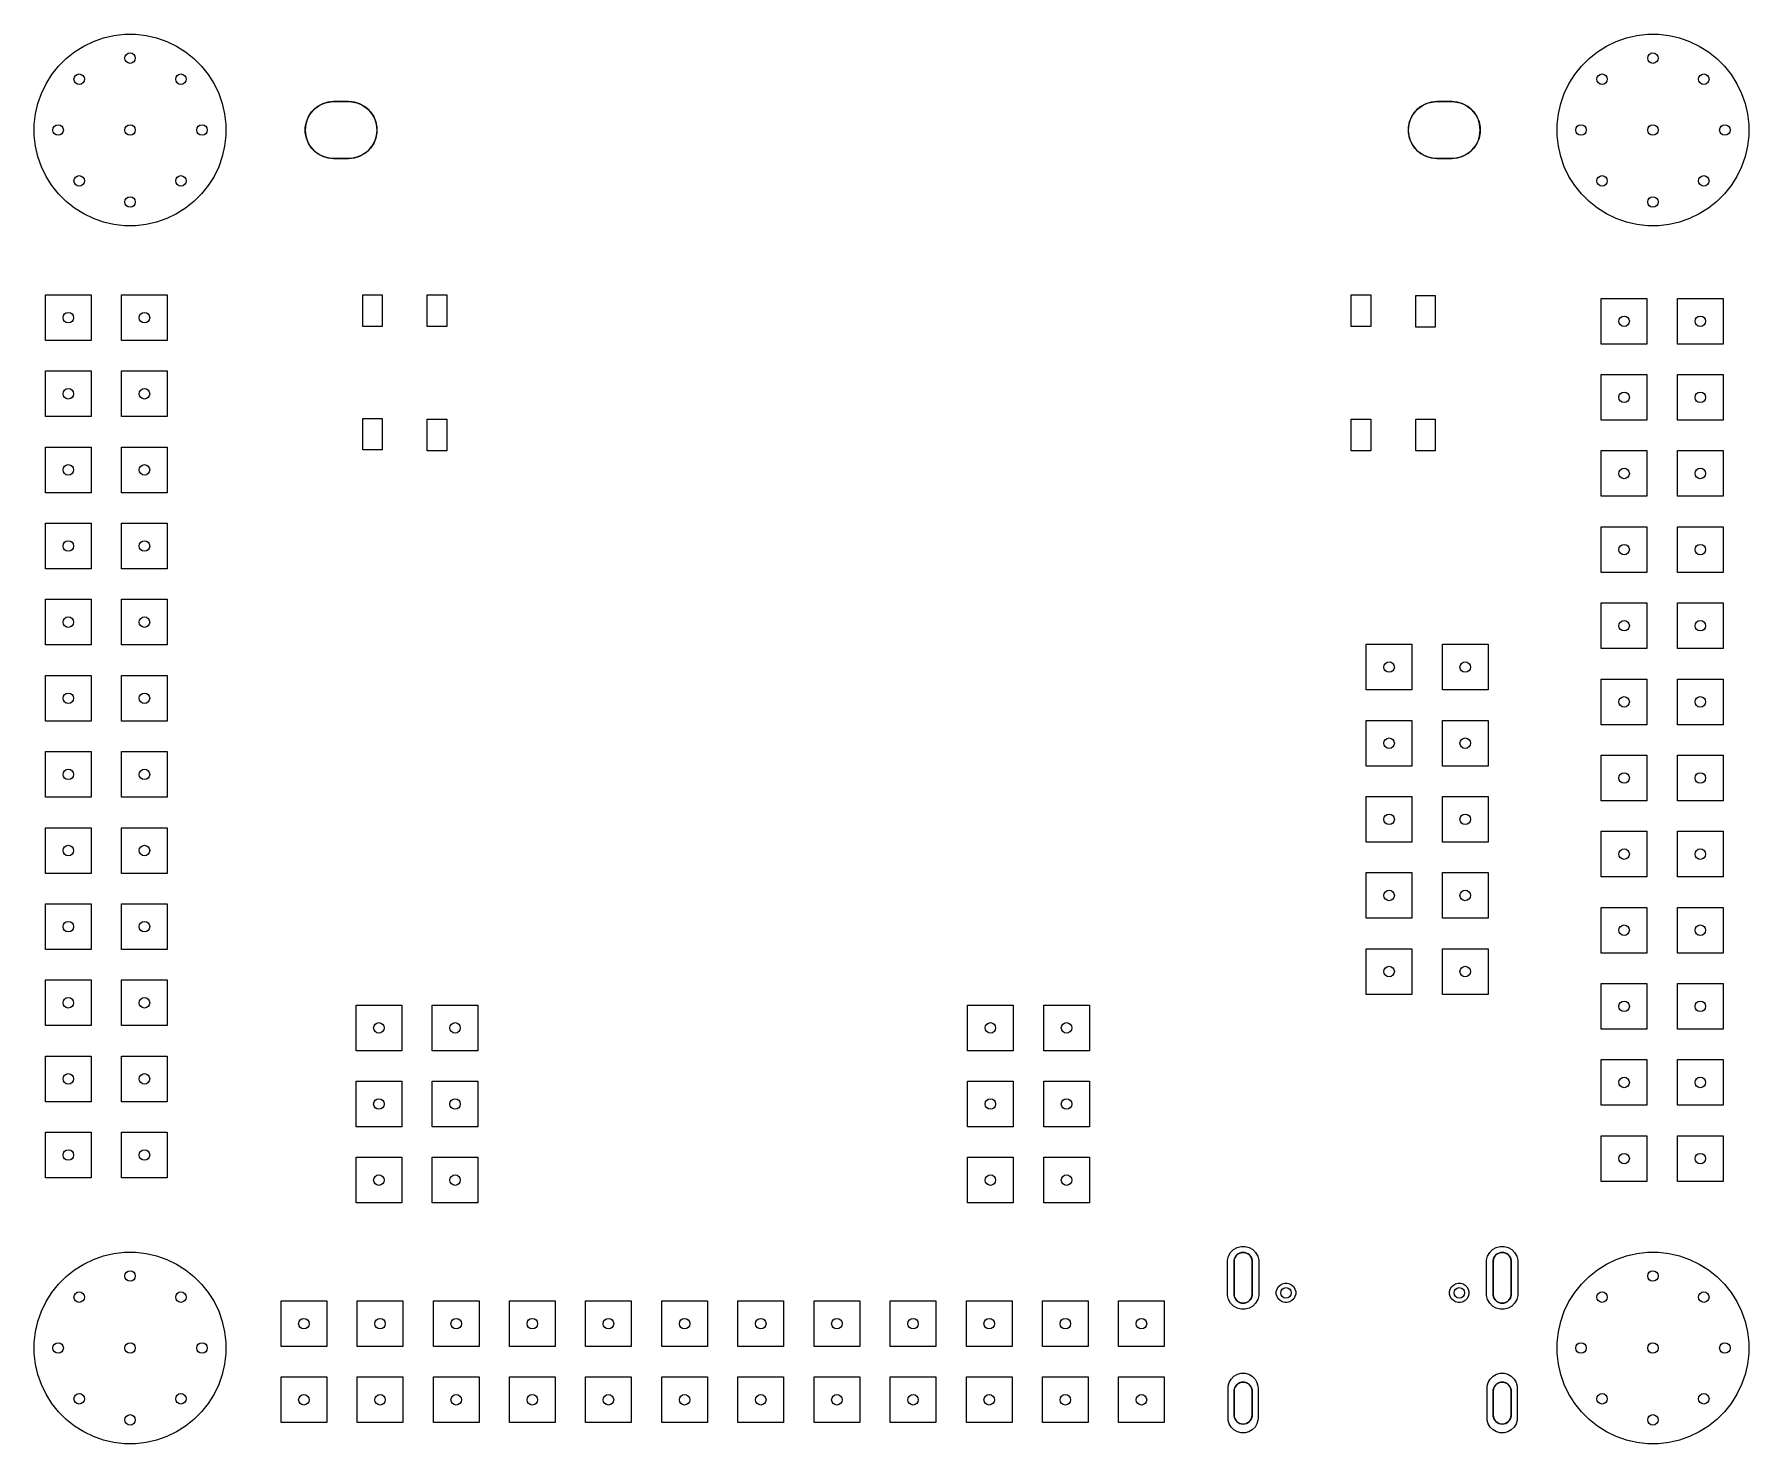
# Model space of a CAD drawing. Extents: x 0.27 to 2.53, y 0.27 to 2.13.
import ezdxf

# ---------------------------------------------------------------- set-up
doc = ezdxf.new("R2010")
doc.units = 0
doc.header["$MEASUREMENT"] = 0
doc.layers.add('BLACK', color=7, linetype='CONTINUOUS')

msp = doc.modelspace()

# ---------------------------------------------------------------- linework, layer by layer
at = {"layer": 'BLACK', "linetype": 'CONTINUOUS'}
for p, q in [((0.3518, 2.1164), (0.3651, 2.1211)), ((0.3651, 2.1211), (0.3789, 2.1242)), ((0.3789, 2.1242), (0.3929, 2.1258)), ((0.3929, 2.1258), (0.4071, 2.1258)), ((0.4071, 2.1258), (0.4211, 2.1242)), ((0.4211, 2.1242), (0.4349, 2.1211)), ((0.4349, 2.1211), (0.4482, 2.1164)), ((2.3518, 2.1164), (2.3651, 2.1211)), ((2.3651, 2.1211), (2.3789, 2.1242)), ((2.3789, 2.1242), (2.3929, 2.1258)), ((2.3929, 2.1258), (2.4071, 2.1258)), ((2.4071, 2.1258), (2.4211, 2.1242)), ((2.4211, 2.1242), (2.4349, 2.1211)), ((2.4349, 2.1211), (2.4482, 2.1164)), ((0.3161, 2.0939), (0.3271, 2.1027)), ((0.3271, 2.1027), (0.3391, 2.1103)), ((0.3391, 2.1103), (0.3518, 2.1164)), ((0.4482, 2.1164), (0.4609, 2.1103)), ((0.4609, 2.1103), (0.4729, 2.1027)), ((0.4729, 2.1027), (0.4839, 2.0939)), ((2.3161, 2.0939), (2.3271, 2.1027)), ((2.3271, 2.1027), (2.3391, 2.1103)), ((2.3391, 2.1103), (2.3518, 2.1164)), ((2.4482, 2.1164), (2.4609, 2.1103)), ((2.4609, 2.1103), (2.4729, 2.1027)), ((2.4729, 2.1027), (2.4839, 2.0939)), ((0.2897, 2.0609), (0.2973, 2.0729)), ((0.2973, 2.0729), (0.3061, 2.0839)), ((0.3061, 2.0839), (0.3161, 2.0939)), ((0.4839, 2.0939), (0.4939, 2.0839)), ((0.4939, 2.0839), (0.5027, 2.0729)), ((0.5027, 2.0729), (0.5103, 2.0609)), ((2.2897, 2.0609), (2.2973, 2.0729)), ((2.2973, 2.0729), (2.3061, 2.0839)), ((2.3061, 2.0839), (2.3161, 2.0939)), ((2.4839, 2.0939), (2.4939, 2.0839)), ((2.4939, 2.0839), (2.5027, 2.0729)), ((2.5027, 2.0729), (2.5103, 2.0609)), ((0.2836, 2.0482), (0.2897, 2.0609)), ((0.5103, 2.0609), (0.5164, 2.0482)), ((2.2836, 2.0482), (2.2897, 2.0609)), ((2.5103, 2.0609), (2.5164, 2.0482)), ((0.2758, 2.0211), (0.2789, 2.0349)), ((0.2789, 2.0349), (0.2836, 2.0482)), ((0.5164, 2.0482), (0.5211, 2.0349)), ((0.5211, 2.0349), (0.5242, 2.0211)), ((0.6384, 2.0237), (0.6436, 2.0289)), ((0.6384, 2.0237), (0.6436, 2.0289)), ((0.6436, 2.0289), (0.6497, 2.033)), ((0.6436, 2.0289), (0.6497, 2.033)), ((0.6497, 2.033), (0.6565, 2.0358)), ((0.6497, 2.033), (0.6565, 2.0358)), ((0.6565, 2.0358), (0.6637, 2.0372)), ((0.6565, 2.0358), (0.6637, 2.0372)), ((0.6637, 2.0372), (0.6673, 2.0374)), ((0.6637, 2.0372), (0.6673, 2.0374)), ((0.6673, 2.0374), (0.687, 2.0374)), ((0.6673, 2.0374), (0.687, 2.0374)), ((0.687, 2.0374), (0.6907, 2.0372)), ((0.687, 2.0374), (0.6907, 2.0372)), ((0.6907, 2.0372), (0.6979, 2.0358)), ((0.6907, 2.0372), (0.6979, 2.0358)), ((0.6979, 2.0358), (0.7046, 2.033)), ((0.6979, 2.0358), (0.7046, 2.033)), ((0.7046, 2.033), (0.7107, 2.0289)), ((0.7046, 2.033), (0.7107, 2.0289)), ((0.7107, 2.0289), (0.7159, 2.0237)), ((0.7107, 2.0289), (0.7159, 2.0237)), ((2.0872, 2.0237), (2.0924, 2.0289)), ((2.0872, 2.0237), (2.0924, 2.0289)), ((2.0924, 2.0289), (2.0985, 2.033)), ((2.0924, 2.0289), (2.0985, 2.033)), ((2.0985, 2.033), (2.1053, 2.0358)), ((2.0985, 2.033), (2.1053, 2.0358)), ((2.1053, 2.0358), (2.1125, 2.0372)), ((2.1053, 2.0358), (2.1125, 2.0372)), ((2.1125, 2.0372), (2.1161, 2.0374)), ((2.1125, 2.0372), (2.1161, 2.0374)), ((2.1161, 2.0374), (2.1358, 2.0374)), ((2.1161, 2.0374), (2.1358, 2.0374)), ((2.1358, 2.0374), (2.1395, 2.0372)), ((2.1358, 2.0374), (2.1395, 2.0372)), ((2.1395, 2.0372), (2.1467, 2.0358)), ((2.1395, 2.0372), (2.1467, 2.0358)), ((2.1467, 2.0358), (2.1535, 2.033)), ((2.1467, 2.0358), (2.1535, 2.033)), ((2.1535, 2.033), (2.1596, 2.0289)), ((2.1535, 2.033), (2.1596, 2.0289)), ((2.1596, 2.0289), (2.1647, 2.0237)), ((2.1596, 2.0289), (2.1647, 2.0237)), ((2.2758, 2.0211), (2.2789, 2.0349)), ((2.2789, 2.0349), (2.2836, 2.0482)), ((2.5164, 2.0482), (2.5211, 2.0349)), ((2.5211, 2.0349), (2.5242, 2.0211)), ((0.2742, 2.0071), (0.2758, 2.0211)), ((0.2742, 1.9929), (0.2742, 2.0071)), ((0.5242, 2.0211), (0.5258, 2.0071)), ((0.5258, 2.0071), (0.5258, 1.9929)), ((0.6301, 2.0037), (0.6315, 2.0109)), ((0.6301, 2.0037), (0.6315, 2.0109)), ((0.6315, 2.0109), (0.6343, 2.0176)), ((0.6315, 2.0109), (0.6343, 2.0176)), ((0.6343, 2.0176), (0.6384, 2.0237)), ((0.6343, 2.0176), (0.6384, 2.0237)), ((0.7159, 2.0237), (0.72, 2.0176)), ((0.7159, 2.0237), (0.72, 2.0176)), ((0.72, 2.0176), (0.7228, 2.0109)), ((0.72, 2.0176), (0.7228, 2.0109)), ((0.7228, 2.0109), (0.7242, 2.0037)), ((0.7228, 2.0109), (0.7242, 2.0037)), ((2.0789, 2.0037), (2.0804, 2.0109)), ((2.0789, 2.0037), (2.0804, 2.0109)), ((2.0804, 2.0109), (2.0832, 2.0176)), ((2.0804, 2.0109), (2.0832, 2.0176)), ((2.0832, 2.0176), (2.0872, 2.0237)), ((2.0832, 2.0176), (2.0872, 2.0237)), ((2.1647, 2.0237), (2.1688, 2.0176)), ((2.1647, 2.0237), (2.1688, 2.0176)), ((2.1688, 2.0176), (2.1716, 2.0109)), ((2.1688, 2.0176), (2.1716, 2.0109)), ((2.1716, 2.0109), (2.173, 2.0037)), ((2.1716, 2.0109), (2.173, 2.0037)), ((2.2742, 2.0071), (2.2758, 2.0211)), ((2.2742, 1.9929), (2.2742, 2.0071)), ((2.5242, 2.0211), (2.5258, 2.0071)), ((2.5258, 2.0071), (2.5258, 1.9929)), ((0.2758, 1.9789), (0.2742, 1.9929)), ((0.5258, 1.9929), (0.5242, 1.9789)), ((0.6301, 1.9963), (0.6301, 2.0037)), ((0.6301, 1.9963), (0.6301, 2.0037)), ((0.6315, 1.9891), (0.6301, 1.9963)), ((0.6315, 1.9891), (0.6301, 1.9963)), ((0.6343, 1.9824), (0.6315, 1.9891)), ((0.6343, 1.9824), (0.6315, 1.9891)), ((0.6384, 1.9763), (0.6343, 1.9824)), ((0.6384, 1.9763), (0.6343, 1.9824)), ((0.72, 1.9824), (0.7159, 1.9763)), ((0.72, 1.9824), (0.7159, 1.9763)), ((0.7228, 1.9891), (0.72, 1.9824)), ((0.7228, 1.9891), (0.72, 1.9824)), ((0.7242, 1.9963), (0.7228, 1.9891)), ((0.7242, 1.9963), (0.7228, 1.9891)), ((0.7242, 2.0037), (0.7242, 1.9963)), ((0.7242, 2.0037), (0.7242, 1.9963)), ((2.0789, 1.9963), (2.0789, 2.0037)), ((2.0789, 1.9963), (2.0789, 2.0037)), ((2.0804, 1.9891), (2.0789, 1.9963)), ((2.0804, 1.9891), (2.0789, 1.9963)), ((2.0832, 1.9824), (2.0804, 1.9891)), ((2.0832, 1.9824), (2.0804, 1.9891)), ((2.0872, 1.9763), (2.0832, 1.9824)), ((2.0872, 1.9763), (2.0832, 1.9824)), ((2.1688, 1.9824), (2.1647, 1.9763)), ((2.1688, 1.9824), (2.1647, 1.9763)), ((2.1716, 1.9891), (2.1688, 1.9824)), ((2.1716, 1.9891), (2.1688, 1.9824)), ((2.173, 1.9963), (2.1716, 1.9891)), ((2.173, 1.9963), (2.1716, 1.9891)), ((2.173, 2.0037), (2.173, 1.9963)), ((2.173, 2.0037), (2.173, 1.9963)), ((2.2758, 1.9789), (2.2742, 1.9929)), ((2.5258, 1.9929), (2.5242, 1.9789)), ((0.2789, 1.9651), (0.2758, 1.9789)), ((0.2836, 1.9518), (0.2789, 1.9651)), ((0.5211, 1.9651), (0.5164, 1.9518)), ((0.5242, 1.9789), (0.5211, 1.9651)), ((0.6436, 1.9711), (0.6384, 1.9763)), ((0.6436, 1.9711), (0.6384, 1.9763)), ((0.6497, 1.967), (0.6436, 1.9711)), ((0.6497, 1.967), (0.6436, 1.9711)), ((0.6565, 1.9642), (0.6497, 1.967)), ((0.6565, 1.9642), (0.6497, 1.967)), ((0.6637, 1.9628), (0.6565, 1.9642)), ((0.6637, 1.9628), (0.6565, 1.9642)), ((0.6673, 1.9626), (0.6637, 1.9628)), ((0.6673, 1.9626), (0.6637, 1.9628)), ((0.687, 1.9626), (0.6673, 1.9626)), ((0.687, 1.9626), (0.6673, 1.9626)), ((0.6907, 1.9628), (0.687, 1.9626)), ((0.6907, 1.9628), (0.687, 1.9626)), ((0.6979, 1.9642), (0.6907, 1.9628)), ((0.6979, 1.9642), (0.6907, 1.9628)), ((0.7046, 1.967), (0.6979, 1.9642)), ((0.7046, 1.967), (0.6979, 1.9642)), ((0.7107, 1.9711), (0.7046, 1.967)), ((0.7107, 1.9711), (0.7046, 1.967)), ((0.7159, 1.9763), (0.7107, 1.9711)), ((0.7159, 1.9763), (0.7107, 1.9711)), ((2.0924, 1.9711), (2.0872, 1.9763)), ((2.0924, 1.9711), (2.0872, 1.9763)), ((2.0985, 1.967), (2.0924, 1.9711)), ((2.0985, 1.967), (2.0924, 1.9711)), ((2.1053, 1.9642), (2.0985, 1.967)), ((2.1053, 1.9642), (2.0985, 1.967)), ((2.1125, 1.9628), (2.1053, 1.9642)), ((2.1125, 1.9628), (2.1053, 1.9642)), ((2.1161, 1.9626), (2.1125, 1.9628)), ((2.1161, 1.9626), (2.1125, 1.9628)), ((2.1358, 1.9626), (2.1161, 1.9626)), ((2.1358, 1.9626), (2.1161, 1.9626)), ((2.1395, 1.9628), (2.1358, 1.9626)), ((2.1395, 1.9628), (2.1358, 1.9626)), ((2.1467, 1.9642), (2.1395, 1.9628)), ((2.1467, 1.9642), (2.1395, 1.9628)), ((2.1535, 1.967), (2.1467, 1.9642)), ((2.1535, 1.967), (2.1467, 1.9642)), ((2.1596, 1.9711), (2.1535, 1.967)), ((2.1596, 1.9711), (2.1535, 1.967)), ((2.1647, 1.9763), (2.1596, 1.9711)), ((2.1647, 1.9763), (2.1596, 1.9711)), ((2.2789, 1.9651), (2.2758, 1.9789)), ((2.2836, 1.9518), (2.2789, 1.9651)), ((2.5211, 1.9651), (2.5164, 1.9518)), ((2.5242, 1.9789), (2.5211, 1.9651)), ((0.2897, 1.9391), (0.2836, 1.9518)), ((0.2973, 1.9271), (0.2897, 1.9391)), ((0.5103, 1.9391), (0.5027, 1.9271)), ((0.5164, 1.9518), (0.5103, 1.9391)), ((2.2897, 1.9391), (2.2836, 1.9518)), ((2.2973, 1.9271), (2.2897, 1.9391)), ((2.5103, 1.9391), (2.5027, 1.9271)), ((2.5164, 1.9518), (2.5103, 1.9391)), ((0.3061, 1.9161), (0.2973, 1.9271)), ((0.3161, 1.9061), (0.3061, 1.9161)), ((0.4939, 1.9161), (0.4839, 1.9061)), ((0.5027, 1.9271), (0.4939, 1.9161)), ((2.3061, 1.9161), (2.2973, 1.9271)), ((2.3161, 1.9061), (2.3061, 1.9161)), ((2.4939, 1.9161), (2.4839, 1.9061)), ((2.5027, 1.9271), (2.4939, 1.9161)), ((0.3271, 1.8973), (0.3161, 1.9061)), ((0.3391, 1.8897), (0.3271, 1.8973)), ((0.4729, 1.8973), (0.4609, 1.8897)), ((0.4839, 1.9061), (0.4729, 1.8973)), ((2.3271, 1.8973), (2.3161, 1.9061)), ((2.3391, 1.8897), (2.3271, 1.8973)), ((2.4729, 1.8973), (2.4609, 1.8897)), ((2.4839, 1.9061), (2.4729, 1.8973)), ((0.3518, 1.8836), (0.3391, 1.8897)), ((0.3651, 1.8789), (0.3518, 1.8836)), ((0.3789, 1.8758), (0.3651, 1.8789)), ((0.3929, 1.8742), (0.3789, 1.8758)), ((0.4071, 1.8742), (0.3929, 1.8742)), ((0.4211, 1.8758), (0.4071, 1.8742)), ((0.4349, 1.8789), (0.4211, 1.8758)), ((0.4482, 1.8836), (0.4349, 1.8789)), ((0.4609, 1.8897), (0.4482, 1.8836)), ((2.3518, 1.8836), (2.3391, 1.8897)), ((2.3651, 1.8789), (2.3518, 1.8836)), ((2.3789, 1.8758), (2.3651, 1.8789)), ((2.3929, 1.8742), (2.3789, 1.8758)), ((2.4071, 1.8742), (2.3929, 1.8742)), ((2.4211, 1.8758), (2.4071, 1.8742)), ((2.4349, 1.8789), (2.4211, 1.8758)), ((2.4482, 1.8836), (2.4349, 1.8789)), ((2.4609, 1.8897), (2.4482, 1.8836)), ((0.2889, 1.7235), (0.2889, 1.7835)), ((0.2889, 1.7835), (0.3489, 1.7835)), ((0.3489, 1.7835), (0.3489, 1.7235)), ((0.3889, 1.7235), (0.3889, 1.7835)), ((0.3889, 1.7835), (0.4489, 1.7835)), ((0.4489, 1.7835), (0.4489, 1.7235)), ((0.7057, 1.7421), (0.7057, 1.7835)), ((0.7057, 1.7835), (0.7313, 1.7835)), ((0.7313, 1.7835), (0.7313, 1.7421)), ((0.7904, 1.7421), (0.7904, 1.7835)), ((0.7904, 1.7835), (0.8159, 1.7835)), ((0.8159, 1.7835), (0.8159, 1.7421)), ((2.0039, 1.7421), (2.0039, 1.7835)), ((2.0039, 1.7835), (2.0295, 1.7835)), ((2.0295, 1.7835), (2.0295, 1.7421)), ((2.0886, 1.7411), (2.0886, 1.7825)), ((2.0886, 1.7825), (2.1142, 1.7825)), ((2.1142, 1.7825), (2.1142, 1.7411)), ((2.3322, 1.7188), (2.3322, 1.7788)), ((2.3322, 1.7788), (2.3922, 1.7788)), ((2.3922, 1.7788), (2.3922, 1.7188)), ((2.4322, 1.7188), (2.4322, 1.7788)), ((2.4322, 1.7788), (2.4922, 1.7788)), ((2.4922, 1.7788), (2.4922, 1.7188)), ((0.7313, 1.7421), (0.7057, 1.7421)), ((0.8159, 1.7421), (0.7904, 1.7421)), ((2.0295, 1.7421), (2.0039, 1.7421)), ((2.1142, 1.7411), (2.0886, 1.7411)), ((0.3489, 1.7235), (0.2889, 1.7235)), ((0.4489, 1.7235), (0.3889, 1.7235)), ((2.3922, 1.7188), (2.3322, 1.7188)), ((2.4922, 1.7188), (2.4322, 1.7188)), ((0.2889, 1.6235), (0.2889, 1.6835)), ((0.2889, 1.6835), (0.3489, 1.6835)), ((0.3489, 1.6835), (0.3489, 1.6235)), ((0.3889, 1.6235), (0.3889, 1.6835)), ((0.3889, 1.6835), (0.4489, 1.6835)), ((0.4489, 1.6835), (0.4489, 1.6235)), ((2.3322, 1.6188), (2.3322, 1.6788)), ((2.3322, 1.6788), (2.3922, 1.6788)), ((2.3922, 1.6788), (2.3922, 1.6188)), ((2.4322, 1.6188), (2.4322, 1.6788)), ((2.4322, 1.6788), (2.4922, 1.6788)), ((2.4922, 1.6788), (2.4922, 1.6188)), ((0.3489, 1.6235), (0.2889, 1.6235)), ((0.4489, 1.6235), (0.3889, 1.6235)), ((0.7057, 1.5797), (0.7057, 1.6211)), ((0.7057, 1.6211), (0.7313, 1.6211)), ((0.7313, 1.6211), (0.7313, 1.5797)), ((0.7904, 1.5787), (0.7904, 1.6201)), ((0.7904, 1.6201), (0.8159, 1.6201)), ((0.8159, 1.6201), (0.8159, 1.5787)), ((2.0039, 1.5787), (2.0039, 1.6201)), ((2.0039, 1.6201), (2.0295, 1.6201)), ((2.0295, 1.6201), (2.0295, 1.5787)), ((2.0886, 1.5787), (2.0886, 1.6201)), ((2.0886, 1.6201), (2.1142, 1.6201)), ((2.1142, 1.6201), (2.1142, 1.5787)), ((2.3922, 1.6188), (2.3322, 1.6188)), ((2.4922, 1.6188), (2.4322, 1.6188)), ((0.2889, 1.5235), (0.2889, 1.5835)), ((0.2889, 1.5835), (0.3489, 1.5835)), ((0.3489, 1.5835), (0.3489, 1.5235)), ((0.3889, 1.5235), (0.3889, 1.5835)), ((0.3889, 1.5835), (0.4489, 1.5835)), ((0.4489, 1.5835), (0.4489, 1.5235)), ((0.7313, 1.5797), (0.7057, 1.5797)), ((0.8159, 1.5787), (0.7904, 1.5787)), ((2.0295, 1.5787), (2.0039, 1.5787)), ((2.1142, 1.5787), (2.0886, 1.5787)), ((2.3322, 1.5188), (2.3322, 1.5788)), ((2.3322, 1.5788), (2.3922, 1.5788)), ((2.3922, 1.5788), (2.3922, 1.5188)), ((2.4322, 1.5188), (2.4322, 1.5788)), ((2.4322, 1.5788), (2.4922, 1.5788)), ((2.4922, 1.5788), (2.4922, 1.5188)), ((0.3489, 1.5235), (0.2889, 1.5235)), ((0.4489, 1.5235), (0.3889, 1.5235)), ((2.3922, 1.5188), (2.3322, 1.5188)), ((2.4922, 1.5188), (2.4322, 1.5188)), ((0.2889, 1.4235), (0.2889, 1.4835)), ((0.2889, 1.4835), (0.3489, 1.4835)), ((0.3489, 1.4835), (0.3489, 1.4235)), ((0.3889, 1.4235), (0.3889, 1.4835)), ((0.3889, 1.4835), (0.4489, 1.4835)), ((0.4489, 1.4835), (0.4489, 1.4235)), ((2.3322, 1.4188), (2.3322, 1.4788)), ((2.3322, 1.4788), (2.3922, 1.4788)), ((2.3922, 1.4788), (2.3922, 1.4188)), ((2.4322, 1.4188), (2.4322, 1.4788)), ((2.4322, 1.4788), (2.4922, 1.4788)), ((2.4922, 1.4788), (2.4922, 1.4188)), ((0.3489, 1.4235), (0.2889, 1.4235)), ((0.4489, 1.4235), (0.3889, 1.4235)), ((2.3922, 1.4188), (2.3322, 1.4188)), ((2.4922, 1.4188), (2.4322, 1.4188)), ((0.2889, 1.3235), (0.2889, 1.3835)), ((0.2889, 1.3835), (0.3489, 1.3835)), ((0.3489, 1.3835), (0.3489, 1.3235)), ((0.3889, 1.3235), (0.3889, 1.3835)), ((0.3889, 1.3835), (0.4489, 1.3835)), ((0.4489, 1.3835), (0.4489, 1.3235)), ((2.3322, 1.3188), (2.3322, 1.3788)), ((2.3322, 1.3788), (2.3922, 1.3788)), ((2.3922, 1.3788), (2.3922, 1.3188)), ((2.4322, 1.3188), (2.4322, 1.3788)), ((2.4322, 1.3788), (2.4922, 1.3788)), ((2.4922, 1.3788), (2.4922, 1.3188)), ((0.3489, 1.3235), (0.2889, 1.3235)), ((0.4489, 1.3235), (0.3889, 1.3235)), ((2.0235, 1.2645), (2.0235, 1.3245)), ((2.0235, 1.3245), (2.0835, 1.3245)), ((2.0835, 1.3245), (2.0835, 1.2645)), ((2.1235, 1.2645), (2.1235, 1.3245)), ((2.1235, 1.3245), (2.1835, 1.3245)), ((2.1835, 1.3245), (2.1835, 1.2645)), ((2.3922, 1.3188), (2.3322, 1.3188)), ((2.4922, 1.3188), (2.4322, 1.3188)), ((0.2889, 1.2235), (0.2889, 1.2835)), ((0.2889, 1.2835), (0.3489, 1.2835)), ((0.3489, 1.2835), (0.3489, 1.2235)), ((0.3889, 1.2235), (0.3889, 1.2835)), ((0.3889, 1.2835), (0.4489, 1.2835)), ((0.4489, 1.2835), (0.4489, 1.2235)), ((2.0835, 1.2645), (2.0235, 1.2645)), ((2.1835, 1.2645), (2.1235, 1.2645)), ((2.3322, 1.2188), (2.3322, 1.2788)), ((2.3322, 1.2788), (2.3922, 1.2788)), ((2.3922, 1.2788), (2.3922, 1.2188)), ((2.4322, 1.2188), (2.4322, 1.2788)), ((2.4322, 1.2788), (2.4922, 1.2788)), ((2.4922, 1.2788), (2.4922, 1.2188)), ((0.3489, 1.2235), (0.2889, 1.2235)), ((0.4489, 1.2235), (0.3889, 1.2235)), ((2.0235, 1.1645), (2.0235, 1.2245)), ((2.0235, 1.2245), (2.0835, 1.2245)), ((2.0835, 1.2245), (2.0835, 1.1645)), ((2.1235, 1.1645), (2.1235, 1.2245)), ((2.1235, 1.2245), (2.1835, 1.2245)), ((2.1835, 1.2245), (2.1835, 1.1645)), ((2.3922, 1.2188), (2.3322, 1.2188)), ((2.4922, 1.2188), (2.4322, 1.2188)), ((0.2889, 1.1235), (0.2889, 1.1835)), ((0.2889, 1.1835), (0.3489, 1.1835)), ((0.3489, 1.1835), (0.3489, 1.1235)), ((0.3889, 1.1235), (0.3889, 1.1835)), ((0.3889, 1.1835), (0.4489, 1.1835)), ((0.4489, 1.1835), (0.4489, 1.1235)), ((2.3322, 1.1188), (2.3322, 1.1788)), ((2.3322, 1.1788), (2.3922, 1.1788)), ((2.3922, 1.1788), (2.3922, 1.1188)), ((2.4322, 1.1188), (2.4322, 1.1788)), ((2.4322, 1.1788), (2.4922, 1.1788)), ((2.4922, 1.1788), (2.4922, 1.1188)), ((2.0835, 1.1645), (2.0235, 1.1645)), ((2.1835, 1.1645), (2.1235, 1.1645)), ((0.3489, 1.1235), (0.2889, 1.1235)), ((0.4489, 1.1235), (0.3889, 1.1235)), ((2.0235, 1.0645), (2.0235, 1.1245)), ((2.0235, 1.1245), (2.0835, 1.1245)), ((2.0835, 1.1245), (2.0835, 1.0645)), ((2.1235, 1.0645), (2.1235, 1.1245)), ((2.1235, 1.1245), (2.1835, 1.1245)), ((2.1835, 1.1245), (2.1835, 1.0645)), ((2.3922, 1.1188), (2.3322, 1.1188)), ((2.4922, 1.1188), (2.4322, 1.1188)), ((0.2889, 1.0235), (0.2889, 1.0835)), ((0.2889, 1.0835), (0.3489, 1.0835)), ((0.3489, 1.0835), (0.3489, 1.0235)), ((0.3889, 1.0235), (0.3889, 1.0835)), ((0.3889, 1.0835), (0.4489, 1.0835)), ((0.4489, 1.0835), (0.4489, 1.0235)), ((2.0835, 1.0645), (2.0235, 1.0645)), ((2.1835, 1.0645), (2.1235, 1.0645)), ((2.3322, 1.0188), (2.3322, 1.0788)), ((2.3322, 1.0788), (2.3922, 1.0788)), ((2.3922, 1.0788), (2.3922, 1.0188)), ((2.4322, 1.0188), (2.4322, 1.0788)), ((2.4322, 1.0788), (2.4922, 1.0788)), ((2.4922, 1.0788), (2.4922, 1.0188)), ((0.3489, 1.0235), (0.2889, 1.0235)), ((0.4489, 1.0235), (0.3889, 1.0235)), ((2.0235, 0.9645), (2.0235, 1.0245)), ((2.0235, 1.0245), (2.0835, 1.0245)), ((2.0835, 1.0245), (2.0835, 0.9645)), ((2.1235, 0.9645), (2.1235, 1.0245)), ((2.1235, 1.0245), (2.1835, 1.0245)), ((2.1835, 1.0245), (2.1835, 0.9645)), ((2.3922, 1.0188), (2.3322, 1.0188)), ((2.4922, 1.0188), (2.4322, 1.0188)), ((0.2889, 0.9235), (0.2889, 0.9835)), ((0.2889, 0.9835), (0.3489, 0.9835)), ((0.3489, 0.9835), (0.3489, 0.9235)), ((0.3889, 0.9235), (0.3889, 0.9835)), ((0.3889, 0.9835), (0.4489, 0.9835)), ((0.4489, 0.9835), (0.4489, 0.9235)), ((2.3322, 0.9188), (2.3322, 0.9788)), ((2.3322, 0.9788), (2.3922, 0.9788)), ((2.3922, 0.9788), (2.3922, 0.9188)), ((2.4322, 0.9188), (2.4322, 0.9788)), ((2.4322, 0.9788), (2.4922, 0.9788)), ((2.4922, 0.9788), (2.4922, 0.9188)), ((2.0835, 0.9645), (2.0235, 0.9645)), ((2.1835, 0.9645), (2.1235, 0.9645)), ((0.3489, 0.9235), (0.2889, 0.9235)), ((0.4489, 0.9235), (0.3889, 0.9235)), ((2.0235, 0.8645), (2.0235, 0.9245)), ((2.0235, 0.9245), (2.0835, 0.9245)), ((2.0835, 0.9245), (2.0835, 0.8645)), ((2.1235, 0.8645), (2.1235, 0.9245)), ((2.1235, 0.9245), (2.1835, 0.9245)), ((2.1835, 0.9245), (2.1835, 0.8645)), ((2.3922, 0.9188), (2.3322, 0.9188)), ((2.4922, 0.9188), (2.4322, 0.9188)), ((0.2889, 0.8235), (0.2889, 0.8835)), ((0.2889, 0.8835), (0.3489, 0.8835)), ((0.3489, 0.8835), (0.3489, 0.8235)), ((0.3889, 0.8235), (0.3889, 0.8835)), ((0.3889, 0.8835), (0.4489, 0.8835)), ((0.4489, 0.8835), (0.4489, 0.8235)), ((2.3322, 0.8188), (2.3322, 0.8788)), ((2.3322, 0.8788), (2.3922, 0.8788)), ((2.3922, 0.8788), (2.3922, 0.8188)), ((2.4322, 0.8188), (2.4322, 0.8788)), ((2.4322, 0.8788), (2.4922, 0.8788)), ((2.4922, 0.8788), (2.4922, 0.8188)), ((2.0835, 0.8645), (2.0235, 0.8645)), ((2.1835, 0.8645), (2.1235, 0.8645)), ((0.6968, 0.7905), (0.6968, 0.8505)), ((0.6968, 0.8505), (0.7568, 0.8505)), ((0.7568, 0.8505), (0.7568, 0.7905)), ((0.7968, 0.7905), (0.7968, 0.8505)), ((0.7968, 0.8505), (0.8568, 0.8505)), ((0.8568, 0.8505), (0.8568, 0.7905)), ((1.4999, 0.7905), (1.4999, 0.8505)), ((1.4999, 0.8505), (1.5599, 0.8505)), ((1.5599, 0.8505), (1.5599, 0.7905)), ((1.5999, 0.7905), (1.5999, 0.8505)), ((1.5999, 0.8505), (1.6599, 0.8505)), ((1.6599, 0.8505), (1.6599, 0.7905)), ((0.3489, 0.8235), (0.2889, 0.8235)), ((0.4489, 0.8235), (0.3889, 0.8235)), ((2.3922, 0.8188), (2.3322, 0.8188)), ((2.4922, 0.8188), (2.4322, 0.8188)), ((0.7568, 0.7905), (0.6968, 0.7905)), ((0.8568, 0.7905), (0.7968, 0.7905)), ((1.5599, 0.7905), (1.4999, 0.7905)), ((1.6599, 0.7905), (1.5999, 0.7905)), ((0.2889, 0.7235), (0.2889, 0.7835)), ((0.2889, 0.7835), (0.3489, 0.7835)), ((0.3489, 0.7835), (0.3489, 0.7235)), ((0.3889, 0.7235), (0.3889, 0.7835)), ((0.3889, 0.7835), (0.4489, 0.7835)), ((0.4489, 0.7835), (0.4489, 0.7235)), ((2.3322, 0.7188), (2.3322, 0.7788)), ((2.3322, 0.7788), (2.3922, 0.7788)), ((2.3922, 0.7788), (2.3922, 0.7188)), ((2.4322, 0.7188), (2.4322, 0.7788)), ((2.4322, 0.7788), (2.4922, 0.7788)), ((2.4922, 0.7788), (2.4922, 0.7188)), ((0.6968, 0.6905), (0.6968, 0.7505)), ((0.6968, 0.7505), (0.7568, 0.7505)), ((0.7568, 0.7505), (0.7568, 0.6905)), ((0.7968, 0.6905), (0.7968, 0.7505)), ((0.7968, 0.7505), (0.8568, 0.7505)), ((0.8568, 0.7505), (0.8568, 0.6905)), ((1.4999, 0.6905), (1.4999, 0.7505)), ((1.4999, 0.7505), (1.5599, 0.7505)), ((1.5599, 0.7505), (1.5599, 0.6905)), ((1.5999, 0.6905), (1.5999, 0.7505)), ((1.5999, 0.7505), (1.6599, 0.7505)), ((1.6599, 0.7505), (1.6599, 0.6905)), ((0.3489, 0.7235), (0.2889, 0.7235)), ((0.4489, 0.7235), (0.3889, 0.7235)), ((2.3922, 0.7188), (2.3322, 0.7188)), ((2.4922, 0.7188), (2.4322, 0.7188)), ((0.2889, 0.6235), (0.2889, 0.6835)), ((0.2889, 0.6835), (0.3489, 0.6835)), ((0.3489, 0.6835), (0.3489, 0.6235)), ((0.3889, 0.6235), (0.3889, 0.6835)), ((0.3889, 0.6835), (0.4489, 0.6835)), ((0.4489, 0.6835), (0.4489, 0.6235)), ((0.7568, 0.6905), (0.6968, 0.6905)), ((0.8568, 0.6905), (0.7968, 0.6905)), ((1.5599, 0.6905), (1.4999, 0.6905)), ((1.6599, 0.6905), (1.5999, 0.6905)), ((2.3322, 0.6188), (2.3322, 0.6788)), ((2.3322, 0.6788), (2.3922, 0.6788)), ((2.3922, 0.6788), (2.3922, 0.6188)), ((2.4322, 0.6188), (2.4322, 0.6788)), ((2.4322, 0.6788), (2.4922, 0.6788)), ((2.4922, 0.6788), (2.4922, 0.6188)), ((0.6968, 0.5905), (0.6968, 0.6505)), ((0.6968, 0.6505), (0.7568, 0.6505)), ((0.7568, 0.6505), (0.7568, 0.5905)), ((0.7968, 0.5905), (0.7968, 0.6505)), ((0.7968, 0.6505), (0.8568, 0.6505)), ((0.8568, 0.6505), (0.8568, 0.5905)), ((1.4999, 0.5905), (1.4999, 0.6505)), ((1.4999, 0.6505), (1.5599, 0.6505)), ((1.5599, 0.6505), (1.5599, 0.5905)), ((1.5999, 0.5905), (1.5999, 0.6505)), ((1.5999, 0.6505), (1.6599, 0.6505)), ((1.6599, 0.6505), (1.6599, 0.5905)), ((0.3489, 0.6235), (0.2889, 0.6235)), ((0.4489, 0.6235), (0.3889, 0.6235)), ((2.3922, 0.6188), (2.3322, 0.6188)), ((2.4922, 0.6188), (2.4322, 0.6188)), ((0.7568, 0.5905), (0.6968, 0.5905)), ((0.8568, 0.5905), (0.7968, 0.5905)), ((1.5599, 0.5905), (1.4999, 0.5905)), ((1.6599, 0.5905), (1.5999, 0.5905)), ((0.3518, 0.5164), (0.3651, 0.5211)), ((0.3651, 0.5211), (0.3789, 0.5242)), ((0.3789, 0.5242), (0.3929, 0.5258)), ((0.3929, 0.5258), (0.4071, 0.5258)), ((0.4071, 0.5258), (0.4211, 0.5242)), ((0.4211, 0.5242), (0.4349, 0.5211)), ((0.4349, 0.5211), (0.4482, 0.5164)), ((1.8413, 0.5155), (1.8427, 0.5207)), ((1.8427, 0.5207), (1.8454, 0.5254)), ((1.8454, 0.5254), (1.8492, 0.5292)), ((1.8492, 0.5292), (1.8539, 0.5319)), ((1.8501, 0.5153), (1.8509, 0.5183)), ((1.8509, 0.5183), (1.8524, 0.521)), ((1.8524, 0.521), (1.8546, 0.5231)), ((1.8539, 0.5319), (1.8591, 0.5333)), ((1.8546, 0.5231), (1.8573, 0.5247)), ((1.8573, 0.5247), (1.8603, 0.5255)), ((1.8591, 0.5333), (1.8645, 0.5333)), ((1.8603, 0.5255), (1.8634, 0.5255)), ((1.8634, 0.5255), (1.8663, 0.5247)), ((1.8645, 0.5333), (1.8697, 0.5319)), ((1.8663, 0.5247), (1.869, 0.5231)), ((1.869, 0.5231), (1.8712, 0.521)), ((1.8697, 0.5319), (1.8744, 0.5292)), ((1.8712, 0.521), (1.8727, 0.5183)), ((1.8727, 0.5183), (1.8735, 0.5153)), ((1.8744, 0.5292), (1.8782, 0.5254)), ((1.8782, 0.5254), (1.8809, 0.5207)), ((1.8809, 0.5207), (1.8823, 0.5155)), ((2.1815, 0.5155), (2.1829, 0.5207)), ((2.1829, 0.5207), (2.1856, 0.5254)), ((2.1856, 0.5254), (2.1894, 0.5292)), ((2.1894, 0.5292), (2.1941, 0.5319)), ((2.1903, 0.5153), (2.1911, 0.5183)), ((2.1911, 0.5183), (2.1926, 0.521)), ((2.1926, 0.521), (2.1948, 0.5231)), ((2.1941, 0.5319), (2.1993, 0.5333)), ((2.1948, 0.5231), (2.1974, 0.5247)), ((2.1974, 0.5247), (2.2004, 0.5255)), ((2.1993, 0.5333), (2.2047, 0.5333)), ((2.2004, 0.5255), (2.2035, 0.5255)), ((2.2035, 0.5255), (2.2065, 0.5247)), ((2.2047, 0.5333), (2.2099, 0.5319)), ((2.2065, 0.5247), (2.2092, 0.5231)), ((2.2092, 0.5231), (2.2113, 0.521)), ((2.2099, 0.5319), (2.2146, 0.5292)), ((2.2113, 0.521), (2.2129, 0.5183)), ((2.2129, 0.5183), (2.2137, 0.5153)), ((2.2146, 0.5292), (2.2184, 0.5254)), ((2.2184, 0.5254), (2.2211, 0.5207)), ((2.2211, 0.5207), (2.2225, 0.5155)), ((2.3518, 0.5164), (2.3651, 0.5211)), ((2.3651, 0.5211), (2.3789, 0.5242)), ((2.3789, 0.5242), (2.3929, 0.5258)), ((2.3929, 0.5258), (2.4071, 0.5258)), ((2.4071, 0.5258), (2.4211, 0.5242)), ((2.4211, 0.5242), (2.4349, 0.5211)), ((2.4349, 0.5211), (2.4482, 0.5164)), ((0.3161, 0.4939), (0.3271, 0.5027)), ((0.3271, 0.5027), (0.3391, 0.5103)), ((0.3391, 0.5103), (0.3518, 0.5164)), ((0.4482, 0.5164), (0.4609, 0.5103)), ((0.4609, 0.5103), (0.4729, 0.5027)), ((0.4729, 0.5027), (0.4839, 0.4939)), ((1.8411, 0.5128), (1.8413, 0.5155)), ((1.8411, 0.4715), (1.8411, 0.5128)), ((1.85, 0.5138), (1.8501, 0.5153)), ((1.85, 0.4705), (1.85, 0.5138)), ((1.8735, 0.5153), (1.8736, 0.5138)), ((1.8736, 0.5138), (1.8736, 0.4705)), ((1.8823, 0.5155), (1.8825, 0.5128)), ((1.8825, 0.5128), (1.8825, 0.4715)), ((2.1813, 0.5128), (2.1815, 0.5155)), ((2.1813, 0.4715), (2.1813, 0.5128)), ((2.1902, 0.5138), (2.1903, 0.5153)), ((2.1902, 0.4705), (2.1902, 0.5138)), ((2.2137, 0.5153), (2.2138, 0.5138)), ((2.2138, 0.5138), (2.2138, 0.4705)), ((2.2225, 0.5155), (2.2226, 0.5128)), ((2.2226, 0.5128), (2.2226, 0.4715)), ((2.3161, 0.4939), (2.3271, 0.5027)), ((2.3271, 0.5027), (2.3391, 0.5103)), ((2.3391, 0.5103), (2.3518, 0.5164)), ((2.4482, 0.5164), (2.4609, 0.5103)), ((2.4609, 0.5103), (2.4729, 0.5027)), ((2.4729, 0.5027), (2.4839, 0.4939)), ((0.2897, 0.4609), (0.2973, 0.4729)), ((0.2973, 0.4729), (0.3061, 0.4839)), ((0.3061, 0.4839), (0.3161, 0.4939)), ((0.4839, 0.4939), (0.4939, 0.4839)), ((0.4939, 0.4839), (0.5027, 0.4729)), ((0.5027, 0.4729), (0.5103, 0.4609)), ((1.9054, 0.4741), (1.9063, 0.4773)), ((1.9054, 0.4708), (1.9054, 0.4741)), ((1.9063, 0.4773), (1.908, 0.4802)), ((1.908, 0.4802), (1.9103, 0.4826)), ((1.9103, 0.4826), (1.9132, 0.4843)), ((1.9132, 0.4843), (1.9164, 0.4851)), ((1.9164, 0.4851), (1.9198, 0.4851)), ((1.9198, 0.4851), (1.923, 0.4843)), ((1.923, 0.4843), (1.9259, 0.4826)), ((1.9259, 0.4826), (1.9283, 0.4802)), ((1.9283, 0.4802), (1.9299, 0.4773)), ((1.9299, 0.4773), (1.9308, 0.4741)), ((1.9308, 0.4741), (1.9308, 0.4708)), ((2.133, 0.4741), (2.1338, 0.4773)), ((2.133, 0.4708), (2.133, 0.4741)), ((2.1338, 0.4773), (2.1355, 0.4802)), ((2.1355, 0.4802), (2.1379, 0.4826)), ((2.1379, 0.4826), (2.1408, 0.4843)), ((2.1408, 0.4843), (2.144, 0.4851)), ((2.144, 0.4851), (2.1473, 0.4851)), ((2.1473, 0.4851), (2.1506, 0.4843)), ((2.1506, 0.4843), (2.1535, 0.4826)), ((2.1535, 0.4826), (2.1558, 0.4802)), ((2.1558, 0.4802), (2.1575, 0.4773)), ((2.1575, 0.4773), (2.1584, 0.4741)), ((2.1584, 0.4741), (2.1584, 0.4708)), ((2.2897, 0.4609), (2.2973, 0.4729)), ((2.2973, 0.4729), (2.3061, 0.4839)), ((2.3061, 0.4839), (2.3161, 0.4939)), ((2.4839, 0.4939), (2.4939, 0.4839)), ((2.4939, 0.4839), (2.5027, 0.4729)), ((2.5027, 0.4729), (2.5103, 0.4609)), ((0.2836, 0.4482), (0.2897, 0.4609)), ((0.5103, 0.4609), (0.5164, 0.4482)), ((0.5983, 0.4019), (0.5983, 0.4619)), ((0.5983, 0.4619), (0.6583, 0.4619)), ((0.6583, 0.4619), (0.6583, 0.4019)), ((0.6983, 0.4019), (0.6983, 0.4619)), ((0.6983, 0.4619), (0.7583, 0.4619)), ((0.7583, 0.4619), (0.7583, 0.4019)), ((0.7983, 0.4019), (0.7983, 0.4619)), ((0.7983, 0.4619), (0.8583, 0.4619)), ((0.8583, 0.4619), (0.8583, 0.4019)), ((0.8983, 0.4019), (0.8983, 0.4619)), ((0.8983, 0.4619), (0.9583, 0.4619)), ((0.9583, 0.4619), (0.9583, 0.4019)), ((0.9983, 0.4019), (0.9983, 0.4619)), ((0.9983, 0.4619), (1.0583, 0.4619)), ((1.0583, 0.4619), (1.0583, 0.4019)), ((1.0983, 0.4019), (1.0983, 0.4619)), ((1.0983, 0.4619), (1.1583, 0.4619)), ((1.1583, 0.4619), (1.1583, 0.4019)), ((1.1983, 0.4019), (1.1983, 0.4619)), ((1.1983, 0.4619), (1.2583, 0.4619)), ((1.2583, 0.4619), (1.2583, 0.4019)), ((1.2983, 0.4019), (1.2983, 0.4619)), ((1.2983, 0.4619), (1.3583, 0.4619)), ((1.3583, 0.4619), (1.3583, 0.4019)), ((1.3983, 0.4019), (1.3983, 0.4619)), ((1.3983, 0.4619), (1.4583, 0.4619)), ((1.4583, 0.4619), (1.4583, 0.4019)), ((1.4983, 0.4019), (1.4983, 0.4619)), ((1.4983, 0.4619), (1.5583, 0.4619)), ((1.5583, 0.4619), (1.5583, 0.4019)), ((1.5983, 0.4019), (1.5983, 0.4619)), ((1.5983, 0.4619), (1.6583, 0.4619)), ((1.6583, 0.4619), (1.6583, 0.4019)), ((1.6983, 0.4019), (1.6983, 0.4619)), ((1.6983, 0.4619), (1.7583, 0.4619)), ((1.7583, 0.4619), (1.7583, 0.4019)), ((1.8413, 0.4688), (1.8411, 0.4715)), ((1.8427, 0.4635), (1.8413, 0.4688)), ((1.8454, 0.4589), (1.8427, 0.4635)), ((1.8492, 0.4551), (1.8454, 0.4589)), ((1.8539, 0.4524), (1.8492, 0.4551)), ((1.8501, 0.4689), (1.85, 0.4705)), ((1.8509, 0.466), (1.8501, 0.4689)), ((1.8524, 0.4633), (1.8509, 0.466)), ((1.8546, 0.4611), (1.8524, 0.4633)), ((1.8591, 0.451), (1.8539, 0.4524)), ((1.8573, 0.4596), (1.8546, 0.4611)), ((1.8603, 0.4588), (1.8573, 0.4596)), ((1.8645, 0.451), (1.8591, 0.451)), ((1.8634, 0.4588), (1.8603, 0.4588)), ((1.8663, 0.4596), (1.8634, 0.4588)), ((1.8697, 0.4524), (1.8645, 0.451)), ((1.869, 0.4611), (1.8663, 0.4596)), ((1.8712, 0.4633), (1.869, 0.4611)), ((1.8744, 0.4551), (1.8697, 0.4524)), ((1.8727, 0.466), (1.8712, 0.4633)), ((1.8735, 0.4689), (1.8727, 0.466)), ((1.8736, 0.4705), (1.8735, 0.4689)), ((1.8782, 0.4589), (1.8744, 0.4551)), ((1.8809, 0.4635), (1.8782, 0.4589)), ((1.8823, 0.4688), (1.8809, 0.4635)), ((1.8825, 0.4715), (1.8823, 0.4688)), ((1.9063, 0.4675), (1.9054, 0.4708)), ((1.908, 0.4647), (1.9063, 0.4675)), ((1.9103, 0.4623), (1.908, 0.4647)), ((1.9132, 0.4606), (1.9103, 0.4623)), ((1.9164, 0.4598), (1.9132, 0.4606)), ((1.9198, 0.4598), (1.9164, 0.4598)), ((1.923, 0.4606), (1.9198, 0.4598)), ((1.9259, 0.4623), (1.923, 0.4606)), ((1.9283, 0.4647), (1.9259, 0.4623)), ((1.9299, 0.4675), (1.9283, 0.4647)), ((1.9308, 0.4708), (1.9299, 0.4675)), ((2.1338, 0.4675), (2.133, 0.4708)), ((2.1355, 0.4647), (2.1338, 0.4675)), ((2.1379, 0.4623), (2.1355, 0.4647)), ((2.1408, 0.4606), (2.1379, 0.4623)), ((2.144, 0.4598), (2.1408, 0.4606)), ((2.1473, 0.4598), (2.144, 0.4598)), ((2.1506, 0.4606), (2.1473, 0.4598)), ((2.1535, 0.4623), (2.1506, 0.4606)), ((2.1558, 0.4647), (2.1535, 0.4623)), ((2.1575, 0.4675), (2.1558, 0.4647)), ((2.1584, 0.4708), (2.1575, 0.4675)), ((2.1815, 0.4688), (2.1813, 0.4715)), ((2.1829, 0.4635), (2.1815, 0.4688)), ((2.1856, 0.4589), (2.1829, 0.4635)), ((2.1894, 0.4551), (2.1856, 0.4589)), ((2.1941, 0.4524), (2.1894, 0.4551)), ((2.1903, 0.4689), (2.1902, 0.4705)), ((2.1911, 0.466), (2.1903, 0.4689)), ((2.1926, 0.4633), (2.1911, 0.466)), ((2.1948, 0.4611), (2.1926, 0.4633)), ((2.1993, 0.451), (2.1941, 0.4524)), ((2.1974, 0.4596), (2.1948, 0.4611)), ((2.2004, 0.4588), (2.1974, 0.4596)), ((2.2047, 0.451), (2.1993, 0.451)), ((2.2035, 0.4588), (2.2004, 0.4588)), ((2.2065, 0.4596), (2.2035, 0.4588)), ((2.2099, 0.4524), (2.2047, 0.451)), ((2.2092, 0.4611), (2.2065, 0.4596)), ((2.2113, 0.4633), (2.2092, 0.4611)), ((2.2146, 0.4551), (2.2099, 0.4524)), ((2.2129, 0.466), (2.2113, 0.4633)), ((2.2137, 0.4689), (2.2129, 0.466)), ((2.2138, 0.4705), (2.2137, 0.4689)), ((2.2184, 0.4589), (2.2146, 0.4551)), ((2.2211, 0.4635), (2.2184, 0.4589)), ((2.2225, 0.4688), (2.2211, 0.4635)), ((2.2226, 0.4715), (2.2225, 0.4688)), ((2.2836, 0.4482), (2.2897, 0.4609)), ((2.5103, 0.4609), (2.5164, 0.4482)), ((0.2758, 0.4211), (0.2789, 0.4349)), ((0.2789, 0.4349), (0.2836, 0.4482)), ((0.5164, 0.4482), (0.5211, 0.4349)), ((0.5211, 0.4349), (0.5242, 0.4211)), ((2.2758, 0.4211), (2.2789, 0.4349)), ((2.2789, 0.4349), (2.2836, 0.4482)), ((2.5164, 0.4482), (2.5211, 0.4349)), ((2.5211, 0.4349), (2.5242, 0.4211)), ((0.2742, 0.4071), (0.2758, 0.4211)), ((0.2742, 0.3929), (0.2742, 0.4071)), ((0.5242, 0.4211), (0.5258, 0.4071)), ((0.5258, 0.4071), (0.5258, 0.3929)), ((2.2742, 0.4071), (2.2758, 0.4211)), ((2.2742, 0.3929), (2.2742, 0.4071)), ((2.5242, 0.4211), (2.5258, 0.4071)), ((2.5258, 0.4071), (2.5258, 0.3929)), ((0.2758, 0.3789), (0.2742, 0.3929)), ((0.5258, 0.3929), (0.5242, 0.3789)), ((0.6583, 0.4019), (0.5983, 0.4019)), ((0.7583, 0.4019), (0.6983, 0.4019)), ((0.8583, 0.4019), (0.7983, 0.4019)), ((0.9583, 0.4019), (0.8983, 0.4019)), ((1.0583, 0.4019), (0.9983, 0.4019)), ((1.1583, 0.4019), (1.0983, 0.4019)), ((1.2583, 0.4019), (1.1983, 0.4019)), ((1.3583, 0.4019), (1.2983, 0.4019)), ((1.4583, 0.4019), (1.3983, 0.4019)), ((1.5583, 0.4019), (1.4983, 0.4019)), ((1.6583, 0.4019), (1.5983, 0.4019)), ((1.7583, 0.4019), (1.6983, 0.4019)), ((2.2758, 0.3789), (2.2742, 0.3929)), ((2.5258, 0.3929), (2.5242, 0.3789)), ((0.2789, 0.3651), (0.2758, 0.3789)), ((0.2836, 0.3518), (0.2789, 0.3651)), ((0.5211, 0.3651), (0.5164, 0.3518)), ((0.5242, 0.3789), (0.5211, 0.3651)), ((0.5983, 0.3019), (0.5983, 0.3619)), ((0.5983, 0.3619), (0.6583, 0.3619)), ((0.6583, 0.3619), (0.6583, 0.3019)), ((0.6983, 0.3019), (0.6983, 0.3619)), ((0.6983, 0.3619), (0.7583, 0.3619)), ((0.7583, 0.3619), (0.7583, 0.3019)), ((0.7983, 0.3019), (0.7983, 0.3619)), ((0.7983, 0.3619), (0.8583, 0.3619)), ((0.8583, 0.3619), (0.8583, 0.3019)), ((0.8983, 0.3019), (0.8983, 0.3619)), ((0.8983, 0.3619), (0.9583, 0.3619)), ((0.9583, 0.3619), (0.9583, 0.3019)), ((0.9983, 0.3019), (0.9983, 0.3619)), ((0.9983, 0.3619), (1.0583, 0.3619)), ((1.0583, 0.3619), (1.0583, 0.3019)), ((1.0983, 0.3019), (1.0983, 0.3619)), ((1.0983, 0.3619), (1.1583, 0.3619)), ((1.1583, 0.3619), (1.1583, 0.3019)), ((1.1983, 0.3019), (1.1983, 0.3619)), ((1.1983, 0.3619), (1.2583, 0.3619)), ((1.2583, 0.3619), (1.2583, 0.3019)), ((1.2983, 0.3019), (1.2983, 0.3619)), ((1.2983, 0.3619), (1.3583, 0.3619)), ((1.3583, 0.3619), (1.3583, 0.3019)), ((1.3983, 0.3019), (1.3983, 0.3619)), ((1.3983, 0.3619), (1.4583, 0.3619)), ((1.4583, 0.3619), (1.4583, 0.3019)), ((1.4983, 0.3019), (1.4983, 0.3619)), ((1.4983, 0.3619), (1.5583, 0.3619)), ((1.5583, 0.3619), (1.5583, 0.3019)), ((1.5983, 0.3019), (1.5983, 0.3619)), ((1.5983, 0.3619), (1.6583, 0.3619)), ((1.6583, 0.3619), (1.6583, 0.3019)), ((1.6983, 0.3019), (1.6983, 0.3619)), ((1.6983, 0.3619), (1.7583, 0.3619)), ((1.7583, 0.3619), (1.7583, 0.3019)), ((1.8462, 0.3592), (1.8498, 0.3629)), ((1.8498, 0.3629), (1.8543, 0.3654)), ((1.8543, 0.3654), (1.8592, 0.3668)), ((1.8592, 0.3668), (1.8644, 0.3668)), ((1.8644, 0.3668), (1.8693, 0.3654)), ((1.8693, 0.3654), (1.8738, 0.3629)), ((1.8738, 0.3629), (1.8774, 0.3592)), ((2.1864, 0.3592), (2.19, 0.3629)), ((2.19, 0.3629), (2.1944, 0.3654)), ((2.1944, 0.3654), (2.1994, 0.3668)), ((2.1994, 0.3668), (2.2045, 0.3668)), ((2.2045, 0.3668), (2.2095, 0.3654)), ((2.2095, 0.3654), (2.214, 0.3629)), ((2.214, 0.3629), (2.2176, 0.3592)), ((2.2789, 0.3651), (2.2758, 0.3789)), ((2.2836, 0.3518), (2.2789, 0.3651)), ((2.5211, 0.3651), (2.5164, 0.3518)), ((2.5242, 0.3789), (2.5211, 0.3651)), ((0.2897, 0.3391), (0.2836, 0.3518)), ((0.2973, 0.3271), (0.2897, 0.3391)), ((0.5103, 0.3391), (0.5027, 0.3271)), ((0.5164, 0.3518), (0.5103, 0.3391)), ((1.8421, 0.3472), (1.8423, 0.3498)), ((1.8421, 0.3079), (1.8421, 0.3472)), ((1.8423, 0.3498), (1.8436, 0.3548)), ((1.8436, 0.3548), (1.8462, 0.3592)), ((1.85, 0.3433), (1.8501, 0.3448)), ((1.85, 0.3118), (1.85, 0.3433)), ((1.8501, 0.3448), (1.8509, 0.3478)), ((1.8509, 0.3478), (1.8524, 0.3505)), ((1.8524, 0.3505), (1.8546, 0.3527)), ((1.8546, 0.3527), (1.8573, 0.3542)), ((1.8573, 0.3542), (1.8603, 0.355)), ((1.8603, 0.355), (1.8634, 0.355)), ((1.8634, 0.355), (1.8663, 0.3542)), ((1.8663, 0.3542), (1.869, 0.3527)), ((1.869, 0.3527), (1.8712, 0.3505)), ((1.8712, 0.3505), (1.8727, 0.3478)), ((1.8727, 0.3478), (1.8735, 0.3448)), ((1.8735, 0.3448), (1.8736, 0.3433)), ((1.8736, 0.3433), (1.8736, 0.3118)), ((1.8774, 0.3592), (1.88, 0.3548)), ((1.88, 0.3548), (1.8813, 0.3498)), ((1.8813, 0.3498), (1.8815, 0.3472)), ((1.8815, 0.3472), (1.8815, 0.3079)), ((2.1823, 0.3472), (2.1825, 0.3498)), ((2.1823, 0.3079), (2.1823, 0.3472)), ((2.1825, 0.3498), (2.1838, 0.3548)), ((2.1838, 0.3548), (2.1864, 0.3592)), ((2.1902, 0.3433), (2.1903, 0.3448)), ((2.1902, 0.3118), (2.1902, 0.3433)), ((2.1903, 0.3448), (2.1911, 0.3478)), ((2.1911, 0.3478), (2.1926, 0.3505)), ((2.1926, 0.3505), (2.1948, 0.3527)), ((2.1948, 0.3527), (2.1974, 0.3542)), ((2.1974, 0.3542), (2.2004, 0.355)), ((2.2004, 0.355), (2.2035, 0.355)), ((2.2035, 0.355), (2.2065, 0.3542)), ((2.2065, 0.3542), (2.2092, 0.3527)), ((2.2092, 0.3527), (2.2113, 0.3505)), ((2.2113, 0.3505), (2.2129, 0.3478)), ((2.2129, 0.3478), (2.2137, 0.3448)), ((2.2137, 0.3448), (2.2138, 0.3433)), ((2.2138, 0.3433), (2.2138, 0.3118)), ((2.2176, 0.3592), (2.2202, 0.3548)), ((2.2202, 0.3548), (2.2215, 0.3498)), ((2.2215, 0.3498), (2.2217, 0.3472)), ((2.2217, 0.3472), (2.2217, 0.3079)), ((2.2897, 0.3391), (2.2836, 0.3518)), ((2.2973, 0.3271), (2.2897, 0.3391)), ((2.5103, 0.3391), (2.5027, 0.3271)), ((2.5164, 0.3518), (2.5103, 0.3391)), ((0.3061, 0.3161), (0.2973, 0.3271)), ((0.3161, 0.3061), (0.3061, 0.3161)), ((0.4939, 0.3161), (0.4839, 0.3061)), ((0.5027, 0.3271), (0.4939, 0.3161)), ((2.3061, 0.3161), (2.2973, 0.3271)), ((2.3161, 0.3061), (2.3061, 0.3161)), ((2.4939, 0.3161), (2.4839, 0.3061)), ((2.5027, 0.3271), (2.4939, 0.3161)), ((0.3271, 0.2973), (0.3161, 0.3061)), ((0.3391, 0.2897), (0.3271, 0.2973)), ((0.4729, 0.2973), (0.4609, 0.2897)), ((0.4839, 0.3061), (0.4729, 0.2973)), ((0.6583, 0.3019), (0.5983, 0.3019)), ((0.7583, 0.3019), (0.6983, 0.3019)), ((0.8583, 0.3019), (0.7983, 0.3019)), ((0.9583, 0.3019), (0.8983, 0.3019)), ((1.0583, 0.3019), (0.9983, 0.3019)), ((1.1583, 0.3019), (1.0983, 0.3019)), ((1.2583, 0.3019), (1.1983, 0.3019)), ((1.3583, 0.3019), (1.2983, 0.3019)), ((1.4583, 0.3019), (1.3983, 0.3019)), ((1.5583, 0.3019), (1.4983, 0.3019)), ((1.6583, 0.3019), (1.5983, 0.3019)), ((1.7583, 0.3019), (1.6983, 0.3019)), ((1.8423, 0.3053), (1.8421, 0.3079)), ((1.8436, 0.3003), (1.8423, 0.3053)), ((1.8462, 0.2959), (1.8436, 0.3003)), ((1.8498, 0.2923), (1.8462, 0.2959)), ((1.8501, 0.3103), (1.85, 0.3118)), ((1.8509, 0.3073), (1.8501, 0.3103)), ((1.8524, 0.3046), (1.8509, 0.3073)), ((1.8546, 0.3024), (1.8524, 0.3046)), ((1.8573, 0.3009), (1.8546, 0.3024)), ((1.8603, 0.3001), (1.8573, 0.3009)), ((1.8634, 0.3001), (1.8603, 0.3001)), ((1.8663, 0.3009), (1.8634, 0.3001)), ((1.869, 0.3024), (1.8663, 0.3009)), ((1.8712, 0.3046), (1.869, 0.3024)), ((1.8727, 0.3073), (1.8712, 0.3046)), ((1.8735, 0.3103), (1.8727, 0.3073)), ((1.8736, 0.3118), (1.8735, 0.3103)), ((1.8774, 0.2959), (1.8738, 0.2923)), ((1.88, 0.3003), (1.8774, 0.2959)), ((1.8813, 0.3053), (1.88, 0.3003)), ((1.8815, 0.3079), (1.8813, 0.3053)), ((2.1825, 0.3053), (2.1823, 0.3079)), ((2.1838, 0.3003), (2.1825, 0.3053)), ((2.1864, 0.2959), (2.1838, 0.3003)), ((2.19, 0.2923), (2.1864, 0.2959)), ((2.1903, 0.3103), (2.1902, 0.3118)), ((2.1911, 0.3073), (2.1903, 0.3103)), ((2.1926, 0.3046), (2.1911, 0.3073)), ((2.1948, 0.3024), (2.1926, 0.3046)), ((2.1974, 0.3009), (2.1948, 0.3024)), ((2.2004, 0.3001), (2.1974, 0.3009)), ((2.2035, 0.3001), (2.2004, 0.3001)), ((2.2065, 0.3009), (2.2035, 0.3001)), ((2.2092, 0.3024), (2.2065, 0.3009)), ((2.2113, 0.3046), (2.2092, 0.3024)), ((2.2129, 0.3073), (2.2113, 0.3046)), ((2.2137, 0.3103), (2.2129, 0.3073)), ((2.2138, 0.3118), (2.2137, 0.3103)), ((2.2176, 0.2959), (2.214, 0.2923)), ((2.2202, 0.3003), (2.2176, 0.2959)), ((2.2215, 0.3053), (2.2202, 0.3003)), ((2.2217, 0.3079), (2.2215, 0.3053)), ((2.3271, 0.2973), (2.3161, 0.3061)), ((2.3391, 0.2897), (2.3271, 0.2973)), ((2.4729, 0.2973), (2.4609, 0.2897)), ((2.4839, 0.3061), (2.4729, 0.2973)), ((0.3518, 0.2836), (0.3391, 0.2897)), ((0.3651, 0.2789), (0.3518, 0.2836)), ((0.3789, 0.2758), (0.3651, 0.2789)), ((0.3929, 0.2742), (0.3789, 0.2758)), ((0.4071, 0.2742), (0.3929, 0.2742)), ((0.4211, 0.2758), (0.4071, 0.2742)), ((0.4349, 0.2789), (0.4211, 0.2758)), ((0.4482, 0.2836), (0.4349, 0.2789)), ((0.4609, 0.2897), (0.4482, 0.2836)), ((1.8543, 0.2897), (1.8498, 0.2923)), ((1.8592, 0.2884), (1.8543, 0.2897)), ((1.8644, 0.2884), (1.8592, 0.2884)), ((1.8693, 0.2897), (1.8644, 0.2884)), ((1.8738, 0.2923), (1.8693, 0.2897)), ((2.1944, 0.2897), (2.19, 0.2923)), ((2.1994, 0.2884), (2.1944, 0.2897)), ((2.2045, 0.2884), (2.1994, 0.2884)), ((2.2095, 0.2897), (2.2045, 0.2884)), ((2.214, 0.2923), (2.2095, 0.2897)), ((2.3518, 0.2836), (2.3391, 0.2897)), ((2.3651, 0.2789), (2.3518, 0.2836)), ((2.3789, 0.2758), (2.3651, 0.2789)), ((2.3929, 0.2742), (2.3789, 0.2758)), ((2.4071, 0.2742), (2.3929, 0.2742)), ((2.4211, 0.2758), (2.4071, 0.2742)), ((2.4349, 0.2789), (2.4211, 0.2758)), ((2.4482, 0.2836), (2.4349, 0.2789)), ((2.4609, 0.2897), (2.4482, 0.2836))]:
    msp.add_line(p, q, dxfattribs=at)
at = {"layer": 'BLACK'}
for centre in [(0.4, 2.0945), (2.4, 2.0945), (0.3332, 2.0668), (0.4668, 2.0668), (2.3332, 2.0668), (2.4668, 2.0668), (0.3055, 2), (0.4, 2), (0.4945, 2), (2.3055, 2), (2.4, 2), (2.4945, 2), (0.3332, 1.9332), (0.4668, 1.9332), (2.3332, 1.9332), (2.4668, 1.9332), (0.4, 1.9055), (2.4, 1.9055), (0.3189, 1.7535), (0.4189, 1.7535), (2.3622, 1.7488), (2.4622, 1.7488), (0.3189, 1.6535), (0.4189, 1.6535), (2.3622, 1.6488), (2.4622, 1.6488), (0.3189, 1.5535), (0.4189, 1.5535), (2.3622, 1.5488), (2.4622, 1.5488), (0.3189, 1.4535), (0.4189, 1.4535), (2.3622, 1.4488), (2.4622, 1.4488), (0.3189, 1.3535), (0.4189, 1.3535), (2.3622, 1.3488), (2.4622, 1.3488), (2.0535, 1.2945), (2.1535, 1.2945), (0.3189, 1.2535), (0.4189, 1.2535), (2.3622, 1.2488), (2.4622, 1.2488), (2.0535, 1.1945), (2.1535, 1.1945), (0.3189, 1.1535), (0.4189, 1.1535), (2.3622, 1.1488), (2.4622, 1.1488), (2.0535, 1.0945), (2.1535, 1.0945), (0.3189, 1.0535), (0.4189, 1.0535), (2.3622, 1.0488), (2.4622, 1.0488), (2.0535, 0.9945), (2.1535, 0.9945), (0.3189, 0.9535), (0.4189, 0.9535), (2.3622, 0.9488), (2.4622, 0.9488), (2.0535, 0.8945), (2.1535, 0.8945), (0.3189, 0.8535), (0.4189, 0.8535), (2.3622, 0.8488), (2.4622, 0.8488), (0.7268, 0.8205), (0.8268, 0.8205), (1.5299, 0.8205), (1.6299, 0.8205), (0.3189, 0.7535), (0.4189, 0.7535), (2.3622, 0.7488), (2.4622, 0.7488), (0.7268, 0.7205), (0.8268, 0.7205), (1.5299, 0.7205), (1.6299, 0.7205), (0.3189, 0.6535), (0.4189, 0.6535), (2.3622, 0.6488), (2.4622, 0.6488), (0.7268, 0.6205), (0.8268, 0.6205), (1.5299, 0.6205), (1.6299, 0.6205), (0.4, 0.4945), (2.4, 0.4945), (0.3332, 0.4668), (0.4668, 0.4668), (1.9181, 0.4724), (2.1457, 0.4724), (2.3332, 0.4668), (2.4668, 0.4668), (0.6283, 0.4319), (0.7283, 0.4319), (0.8283, 0.4319), (0.9283, 0.4319), (1.0283, 0.4319), (1.1283, 0.4319), (1.2283, 0.4319), (1.3283, 0.4319), (1.4283, 0.4319), (1.5283, 0.4319), (1.6283, 0.4319), (1.7283, 0.4319), (0.3055, 0.4), (0.4, 0.4), (0.4945, 0.4), (2.3055, 0.4), (2.4, 0.4), (2.4945, 0.4), (0.3332, 0.3332), (0.4668, 0.3332), (0.6283, 0.3319), (0.7283, 0.3319), (0.8283, 0.3319), (0.9283, 0.3319), (1.0283, 0.3319), (1.1283, 0.3319), (1.2283, 0.3319), (1.3283, 0.3319), (1.4283, 0.3319), (1.5283, 0.3319), (1.6283, 0.3319), (1.7283, 0.3319), (2.3332, 0.3332), (2.4668, 0.3332), (0.4, 0.3055), (2.4, 0.3055)]:
    msp.add_circle(centre, 0.00689, dxfattribs=at)
at = {"layer": 'WHITE', "linetype": 'CONTINUOUS'}
for p, q in [((0.687, 2.0374), (0.6673, 2.0374)), ((2.1358, 2.0374), (2.1161, 2.0374)), ((0.6673, 1.9626), (0.687, 1.9626)), ((2.1161, 1.9626), (2.1358, 1.9626)), ((1.85, 0.5138), (1.85, 0.4705)), ((1.8736, 0.4705), (1.8736, 0.5138)), ((2.1902, 0.5138), (2.1902, 0.4705)), ((2.2138, 0.4705), (2.2138, 0.5138)), ((1.85, 0.3433), (1.85, 0.3118)), ((1.8736, 0.3118), (1.8736, 0.3433)), ((2.1902, 0.3433), (2.1902, 0.3118)), ((2.2138, 0.3118), (2.2138, 0.3433))]:
    msp.add_line(p, q, dxfattribs=at)
at = {"layer": 'WHITE'}
for centre in [(0.4, 2.0945), (2.4, 2.0945), (0.3332, 2.0668), (0.4668, 2.0668), (2.3332, 2.0668), (2.4668, 2.0668), (0.3055, 2), (0.4, 2), (0.4945, 2), (2.3055, 2), (2.4, 2), (2.4945, 2), (0.3332, 1.9332), (0.4668, 1.9332), (2.3332, 1.9332), (2.4668, 1.9332), (0.4, 1.9055), (2.4, 1.9055), (0.3189, 1.7535), (0.4189, 1.7535), (2.3622, 1.7488), (2.4622, 1.7488), (0.3189, 1.6535), (0.4189, 1.6535), (2.3622, 1.6488), (2.4622, 1.6488), (0.3189, 1.5535), (0.4189, 1.5535), (2.3622, 1.5488), (2.4622, 1.5488), (0.3189, 1.4535), (0.4189, 1.4535), (2.3622, 1.4488), (2.4622, 1.4488), (0.3189, 1.3535), (0.4189, 1.3535), (2.3622, 1.3488), (2.4622, 1.3488), (2.0535, 1.2945), (2.1535, 1.2945), (0.3189, 1.2535), (0.4189, 1.2535), (2.3622, 1.2488), (2.4622, 1.2488), (2.0535, 1.1945), (2.1535, 1.1945), (0.3189, 1.1535), (0.4189, 1.1535), (2.3622, 1.1488), (2.4622, 1.1488), (2.0535, 1.0945), (2.1535, 1.0945), (0.3189, 1.0535), (0.4189, 1.0535), (2.3622, 1.0488), (2.4622, 1.0488), (2.0535, 0.9945), (2.1535, 0.9945), (0.3189, 0.9535), (0.4189, 0.9535), (2.3622, 0.9488), (2.4622, 0.9488), (2.0535, 0.8945), (2.1535, 0.8945), (0.3189, 0.8535), (0.4189, 0.8535), (2.3622, 0.8488), (2.4622, 0.8488), (0.7268, 0.8205), (0.8268, 0.8205), (1.5299, 0.8205), (1.6299, 0.8205), (0.3189, 0.7535), (0.4189, 0.7535), (2.3622, 0.7488), (2.4622, 0.7488), (0.7268, 0.7205), (0.8268, 0.7205), (1.5299, 0.7205), (1.6299, 0.7205), (0.3189, 0.6535), (0.4189, 0.6535), (2.3622, 0.6488), (2.4622, 0.6488), (0.7268, 0.6205), (0.8268, 0.6205), (1.5299, 0.6205), (1.6299, 0.6205), (0.4, 0.4945), (2.4, 0.4945), (0.3332, 0.4668), (0.4668, 0.4668), (1.9181, 0.4724), (2.1457, 0.4724), (2.3332, 0.4668), (2.4668, 0.4668), (0.6283, 0.4319), (0.7283, 0.4319), (0.8283, 0.4319), (0.9283, 0.4319), (1.0283, 0.4319), (1.1283, 0.4319), (1.2283, 0.4319), (1.3283, 0.4319), (1.4283, 0.4319), (1.5283, 0.4319), (1.6283, 0.4319), (1.7283, 0.4319), (0.3055, 0.4), (0.4, 0.4), (0.4945, 0.4), (2.3055, 0.4), (2.4, 0.4), (2.4945, 0.4), (0.3332, 0.3332), (0.4668, 0.3332), (0.6283, 0.3319), (0.7283, 0.3319), (0.8283, 0.3319), (0.9283, 0.3319), (1.0283, 0.3319), (1.1283, 0.3319), (1.2283, 0.3319), (1.3283, 0.3319), (1.4283, 0.3319), (1.5283, 0.3319), (1.6283, 0.3319), (1.7283, 0.3319), (2.3332, 0.3332), (2.4668, 0.3332), (0.4, 0.3055), (2.4, 0.3055)]:
    msp.add_circle(centre, 0.00689, dxfattribs=at)
for centre, radius, start, end in [((0.6673, 2), 0.0374, 90, 270), ((0.687, 2), 0.0374, -90, 90), ((2.1161, 2), 0.0374, 90, 270), ((2.1358, 2), 0.0374, -90, 90), ((1.8618, 0.5138), 0.0118, 0, 180), ((2.202, 0.5138), 0.0118, 0, 180), ((1.8618, 0.4705), 0.0118, 180, 360), ((2.202, 0.4705), 0.0118, 180, 360), ((1.8618, 0.3433), 0.0118, 0, 180), ((2.202, 0.3433), 0.0118, 0, 180), ((1.8618, 0.3118), 0.0118, 180, 360), ((2.202, 0.3118), 0.0118, 180, 360)]:
    msp.add_arc(centre, radius, start, end, dxfattribs=at)

doc.saveas('drawing.dxf')
